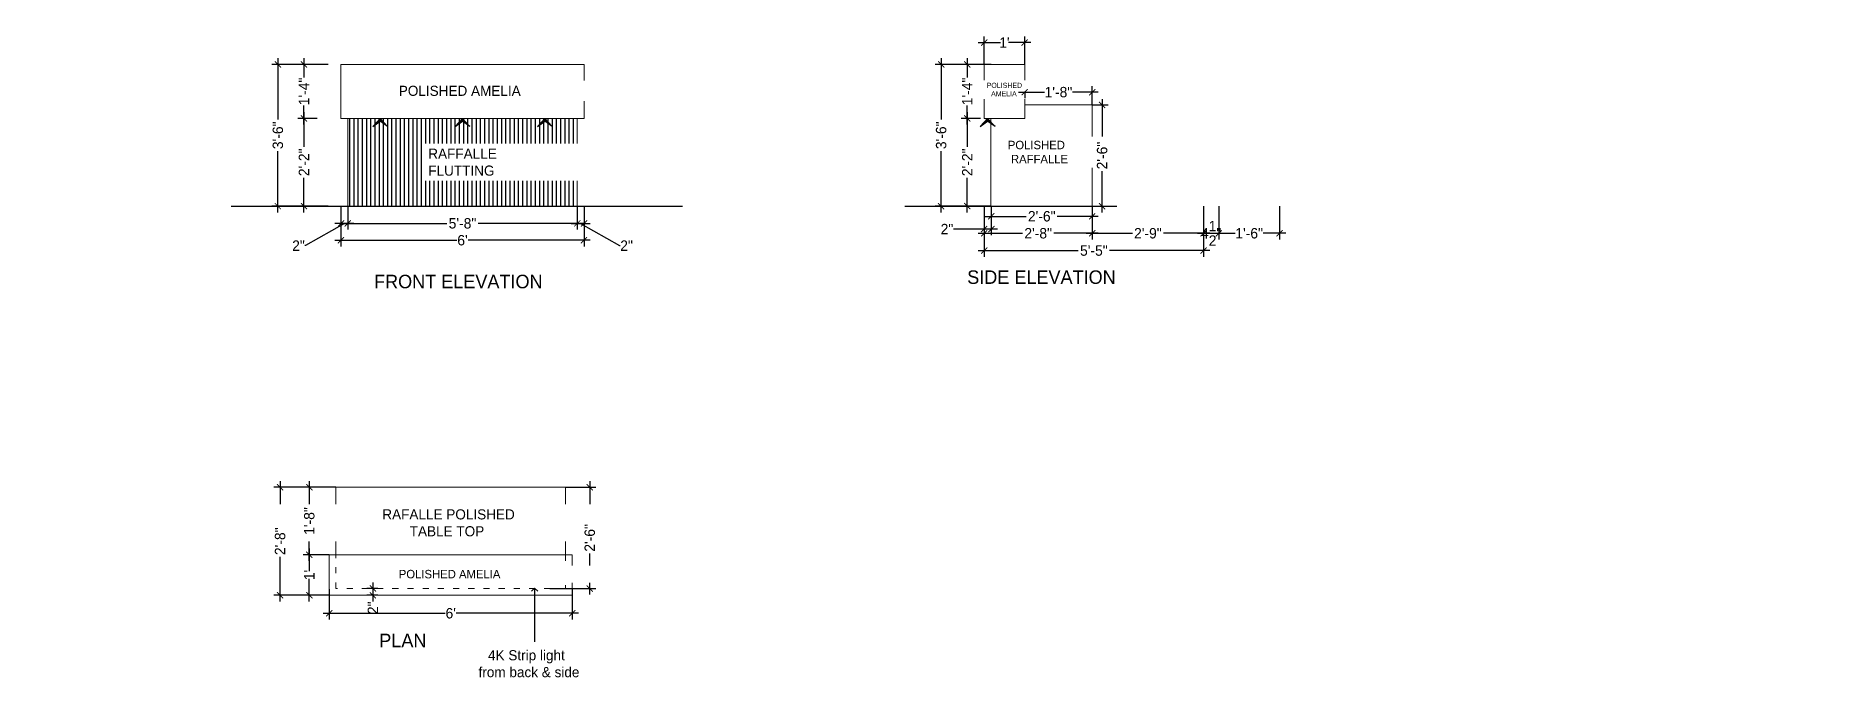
# Model space of a CAD drawing. Header units: inches. Extents: x -137722 to 81594, y -22256 to -1207.
# Drawn here: x -66085 to -65556, y -8728 to -8537 of the extents above; entities that cross this region are included whole.
import ezdxf

# ---------------------------------------------------------------- set-up
doc = ezdxf.new("R2010")
doc.units = ezdxf.units.IN
doc.header["$LTSCALE"] = 0.05
doc.header["$MEASUREMENT"] = 0
doc.header["$PDMODE"] = 3
doc.header["$PDSIZE"] = -4
doc.linetypes.add('ACAD_ISO03W100', pattern=[30, 12, -18])
doc.linetypes.add('DASHED2', pattern=[0.375, 0.25, -0.125])
doc.layers.get('Defpoints').update_dxf_attribs({"linetype": 'DASHED2'})
for name, color, linetype in [('Civil Dimension - Text', 7, 'Continuous'), ('Flooring Hatch', 251, 'Continuous'), ('HATCH', 251, 'Continuous'), ('text', 176, 'Continuous')]:
    doc.layers.add(name, color=color, linetype=linetype)
doc.layers.add('FURNITURE', color=36, linetype='Continuous', lineweight=18)
doc.styles.add('4MMOF3-8', font='ARIALN.TTF', dxfattribs={"height": 5.12})
doc.styles.add('9-128OF1-4', font='stylu.ttf')
doc.dimstyles.new('DIM 1-4', dxfattribs={"dimtxt": 3.0792, "dimasz": 1.82, "dimexe": 1.82, "dimexo": 0, "dimgap": 0.09, "dimtad": 0, "dimzin": 0, "dimdsep": 46, "dimlunit": 4, "dimtxsty": '9-128OF1-4', "dimblk": 'ARCHTICK', "dimcen": 1.8125, "dimdle": 1.82, "dimclrd": 8, "dimclre": 8, "dimadec": 0, "dimazin": 0, "dimtfac": 1, "dimtofl": 0, "dimtmove": 0, "dimatfit": 3, "dimldrblk": 'OPEN90', "dimfxl": 1, "dimtolj": 1, "dimtzin": 0, "dimlwd": -1, "dimarcsym": 0})

msp = doc.modelspace()

# ---------------------------------------------------------------- texts
at = {"layer": 'text', "ltscale": 50, "char_height": 4, "attachment_point": 4, "style": '4MMOF3-8', "bg_fill": 2}
for s, insert in [('{\\fStylus BT|b0|i0|c0|p34;FRONT ELEVATION}', (-65985.138, -8609.7253)), ('{\\fStylus BT|b0|i0|c0|p34;PLAN}', (-65983.5886, -8716.0267))]:
    msp.add_mtext_dynamic_manual_height_columns(s, width=240.302265, gutter_width=15.396, heights=[0], dxfattribs=dict(at, insert=insert))

# ---------------------------------------------------------------- blocks, each defined once
blk = doc.blocks.new('_ArchTick')
at = {"color": 0, "const_width": 0.15}
blk.add_lwpolyline([(-0.5, -0.5), (0.5, 0.5)], dxfattribs=at)
blk = doc.blocks.new('*D131')
at = {"layer": 'Civil Dimension - Text', "color": 8, "ltscale": 50, "transparency": 16777216}
for p, q in [((-66004.31, -8688.82), (-66004.31, -8695.48)), ((-66004.31, -8704.46), (-66004.31, -8697.79))]:
    blk.add_line(p, q, dxfattribs=at)
at = {"layer": 'Civil Dimension - Text', "color": 8, "lineweight": -2, "ltscale": 50, "transparency": 16777216}
for p, q in [((-65998.42, -8690.64), (-66006.13, -8690.64)), ((-65998.42, -8702.64), (-66006.13, -8702.64))]:
    blk.add_line(p, q, dxfattribs=at)
at = {"layer": 'Defpoints', "color": 0, "ltscale": 50, "transparency": 16777216}
for p in [(-65998.42, -8690.64), (-66004.31, -8702.64), (-65998.42, -8702.64)]:
    blk.add_point(p, dxfattribs=at)
at = {"layer": 'Civil Dimension - Text', "color": 8, "ltscale": 50, "transparency": 16777216, "xscale": 1.82, "yscale": 1.82, "zscale": 1.82}
for p, rotation in [((-66004.31, -8690.64), 90), ((-66004.31, -8702.64), 270)]:
    blk.add_blockref('_ArchTick', p, dxfattribs=dict(at, rotation=rotation))
at = {"layer": 'Civil Dimension - Text', "color": 0, "ltscale": 50, "transparency": 16777216, "insert": (-66004.31, -8696.64), "char_height": 3.079, "attachment_point": 5, "rotation": 90, "style": '9-128OF1-4'}
blk.add_mtext("\\A1;1'", dxfattribs=at)
blk = doc.blocks.new('_Open90')
at = {"color": 0, "linetype": 'ByBlock', "lineweight": -2}
for p, q in [((0, 0), (-1, 0)), ((-0.5, 0.5), (0, 0)), ((0, 0), (-0.5, -0.5))]:
    blk.add_line(p, q, dxfattribs=at)
blk = doc.blocks.new('*D132')
at = {"layer": 'Civil Dimension - Text', "color": 8, "lineweight": -2, "ltscale": 50, "transparency": 16777216}
for p, q in [((-65996.42, -8670.64), (-66006.13, -8670.64)), ((-65998.42, -8690.64), (-66006.13, -8690.64))]:
    blk.add_line(p, q, dxfattribs=at)
at = {"layer": 'Civil Dimension - Text', "color": 8, "ltscale": 50, "transparency": 16777216}
for p, q in [((-66004.31, -8668.82), (-66004.31, -8676.48)), ((-66004.31, -8692.46), (-66004.31, -8684.79))]:
    blk.add_line(p, q, dxfattribs=at)
at = {"layer": 'Defpoints', "color": 0, "ltscale": 50, "transparency": 16777216}
for p in [(-66004.31, -8670.64), (-65996.42, -8670.64), (-65998.42, -8690.64)]:
    blk.add_point(p, dxfattribs=at)
at = {"layer": 'Civil Dimension - Text', "color": 8, "ltscale": 50, "transparency": 16777216, "xscale": 1.82, "yscale": 1.82, "zscale": 1.82}
for p, rotation in [((-66004.31, -8670.64), 90), ((-66004.31, -8690.64), 270)]:
    blk.add_blockref('_ArchTick', p, dxfattribs=dict(at, rotation=rotation))
at = {"layer": 'Civil Dimension - Text', "color": 0, "ltscale": 50, "transparency": 16777216, "insert": (-66004.31, -8680.64), "char_height": 3.079, "attachment_point": 5, "rotation": 90, "style": '9-128OF1-4'}
blk.add_mtext('\\A1;1\'-8"', dxfattribs=at)
blk = doc.blocks.new('*D116')
at = {"layer": 'Civil Dimension - Text', "color": 8, "lineweight": -2, "ltscale": 50, "transparency": 16777216}
for p, q in [((-66003.78, -8670.64), (-66014.78, -8670.64)), ((-66003.78, -8702.64), (-66014.78, -8702.64))]:
    blk.add_line(p, q, dxfattribs=at)
at = {"layer": 'Civil Dimension - Text', "color": 8, "ltscale": 50, "transparency": 16777216}
for p, q in [((-66012.96, -8668.82), (-66012.96, -8682.03)), ((-66012.96, -8704.46), (-66012.96, -8691.24))]:
    blk.add_line(p, q, dxfattribs=at)
at = {"layer": 'Defpoints', "color": 0, "ltscale": 50, "transparency": 16777216}
for p in [(-66003.78, -8670.64), (-66012.96, -8702.64), (-66003.78, -8702.64)]:
    blk.add_point(p, dxfattribs=at)
at = {"layer": 'Civil Dimension - Text', "color": 8, "ltscale": 50, "transparency": 16777216, "xscale": 1.82, "yscale": 1.82, "zscale": 1.82}
for p, rotation in [((-66012.96, -8670.64), 90), ((-66012.96, -8702.64), 270)]:
    blk.add_blockref('_ArchTick', p, dxfattribs=dict(at, rotation=rotation))
at = {"layer": 'Civil Dimension - Text', "color": 0, "ltscale": 50, "transparency": 16777216, "insert": (-66012.96, -8686.64), "char_height": 3.079, "attachment_point": 5, "rotation": 90, "style": '9-128OF1-4'}
blk.add_mtext('\\A1;2\'-8"', dxfattribs=at)
blk = doc.blocks.new('*D133')
at = {"layer": 'Civil Dimension - Text', "color": 8, "ltscale": 50, "transparency": 16777216}
for p, q in [((-65985.48, -8698.82), (-65985.48, -8702.64)), ((-65985.48, -8702.64), (-65985.48, -8704.46))]:
    blk.add_line(p, q, dxfattribs=at)
at = {"layer": 'Civil Dimension - Text', "color": 8, "lineweight": -2, "ltscale": 50, "transparency": 16777216}
for p, q in [((-65984.02, -8700.64), (-65987.3, -8700.64)), ((-65984.02, -8702.64), (-65987.3, -8702.64))]:
    blk.add_line(p, q, dxfattribs=at)
at = {"layer": 'Defpoints', "color": 0, "ltscale": 50, "transparency": 16777216}
for p in [(-65985.48, -8702.64), (-65984.02, -8700.64), (-65984.02, -8702.64)]:
    blk.add_point(p, dxfattribs=at)
at = {"layer": 'Civil Dimension - Text', "color": 8, "ltscale": 50, "transparency": 16777216, "xscale": 1.82, "yscale": 1.82, "zscale": 1.82}
for p, rotation in [((-65985.48, -8700.64), 90), ((-65985.48, -8702.64), 270)]:
    blk.add_blockref('_ArchTick', p, dxfattribs=dict(at, rotation=rotation))
at = {"layer": 'Civil Dimension - Text', "color": 0, "ltscale": 50, "transparency": 16777216, "insert": (-65985.48, -8706.36), "char_height": 3.079, "attachment_point": 5, "rotation": 90, "style": '9-128OF1-4'}
blk.add_mtext('\\A1;2"', dxfattribs=at)
blk = doc.blocks.new('*D117')
at = {"layer": 'Civil Dimension - Text', "color": 8, "lineweight": -2, "ltscale": 50, "transparency": 16777216}
for p, q in [((-65998.77, -8545.39), (-66015.44, -8545.39)), ((-65998.77, -8587.39), (-66015.44, -8587.39))]:
    blk.add_line(p, q, dxfattribs=at)
at = {"layer": 'Civil Dimension - Text', "color": 8, "ltscale": 50, "transparency": 16777216}
for p, q in [((-66013.62, -8543.57), (-66013.62, -8561.69)), ((-66013.62, -8589.21), (-66013.62, -8571.09))]:
    blk.add_line(p, q, dxfattribs=at)
at = {"layer": 'Defpoints', "color": 0, "ltscale": 50, "transparency": 16777216}
for p in [(-65998.77, -8545.39), (-66013.62, -8587.39), (-65998.77, -8587.39)]:
    blk.add_point(p, dxfattribs=at)
at = {"layer": 'Civil Dimension - Text', "color": 8, "ltscale": 50, "transparency": 16777216, "xscale": 1.82, "yscale": 1.82, "zscale": 1.82}
for p, rotation in [((-66013.62, -8545.39), 90), ((-66013.62, -8587.39), 270)]:
    blk.add_blockref('_ArchTick', p, dxfattribs=dict(at, rotation=rotation))
at = {"layer": 'Civil Dimension - Text', "color": 0, "ltscale": 50, "transparency": 16777216, "insert": (-66013.62, -8566.39), "char_height": 3.079, "attachment_point": 5, "rotation": 90, "style": '9-128OF1-4'}
blk.add_mtext('\\A1;3\'-6"', dxfattribs=at)
blk = doc.blocks.new('*D118')
at = {"layer": 'Civil Dimension - Text', "color": 8, "lineweight": -2, "ltscale": 50, "transparency": 16777216}
for p, q in [((-66001.95, -8545.39), (-66007.71, -8545.39)), ((-66001.95, -8561.39), (-66007.71, -8561.39))]:
    blk.add_line(p, q, dxfattribs=at)
at = {"layer": 'Civil Dimension - Text', "color": 8, "ltscale": 50, "transparency": 16777216}
for p, q in [((-66005.89, -8543.57), (-66005.89, -8549.23)), ((-66005.89, -8563.21), (-66005.89, -8557.54))]:
    blk.add_line(p, q, dxfattribs=at)
at = {"layer": 'Defpoints', "color": 0, "ltscale": 50, "transparency": 16777216}
for p in [(-66001.95, -8545.39), (-66005.89, -8561.39), (-66001.95, -8561.39)]:
    blk.add_point(p, dxfattribs=at)
at = {"layer": 'Civil Dimension - Text', "color": 8, "ltscale": 50, "transparency": 16777216, "xscale": 1.82, "yscale": 1.82, "zscale": 1.82}
for p, rotation in [((-66005.89, -8545.39), 90), ((-66005.89, -8561.39), 270)]:
    blk.add_blockref('_ArchTick', p, dxfattribs=dict(at, rotation=rotation))
at = {"layer": 'Civil Dimension - Text', "color": 0, "ltscale": 50, "transparency": 16777216, "insert": (-66005.89, -8553.39), "char_height": 3.079, "attachment_point": 5, "rotation": 90, "style": '9-128OF1-4'}
blk.add_mtext('\\A1;1\'-4"', dxfattribs=at)
blk = doc.blocks.new('*D119')
at = {"layer": 'Civil Dimension - Text', "color": 8, "lineweight": -2, "ltscale": 50, "transparency": 16777216}
for p, q in [((-66001.95, -8561.39), (-66007.71, -8561.39)), ((-66001.95, -8587.39), (-66007.71, -8587.39))]:
    blk.add_line(p, q, dxfattribs=at)
at = {"layer": 'Civil Dimension - Text', "color": 8, "ltscale": 50, "transparency": 16777216}
for p, q in [((-66005.89, -8559.57), (-66005.89, -8569.78)), ((-66005.89, -8589.21), (-66005.89, -8578.99))]:
    blk.add_line(p, q, dxfattribs=at)
at = {"layer": 'Defpoints', "color": 0, "ltscale": 50, "transparency": 16777216}
for p in [(-66001.95, -8561.39), (-66005.89, -8587.39), (-66001.95, -8587.39)]:
    blk.add_point(p, dxfattribs=at)
at = {"layer": 'Civil Dimension - Text', "color": 8, "ltscale": 50, "transparency": 16777216, "xscale": 1.82, "yscale": 1.82, "zscale": 1.82}
for p, rotation in [((-66005.89, -8561.39), 90), ((-66005.89, -8587.39), 270)]:
    blk.add_blockref('_ArchTick', p, dxfattribs=dict(at, rotation=rotation))
at = {"layer": 'Civil Dimension - Text', "color": 0, "ltscale": 50, "transparency": 16777216, "insert": (-66005.89, -8574.39), "char_height": 3.079, "attachment_point": 5, "rotation": 90, "style": '9-128OF1-4'}
blk.add_mtext('\\A1;2\'-2"', dxfattribs=at)
blk = doc.blocks.new('*D134')
at = {"layer": 'Civil Dimension - Text', "color": 8, "lineweight": -2, "ltscale": 50, "transparency": 16777216}
for p, q in [((-65998.42, -8700.81), (-65998.42, -8709.81)), ((-65926.42, -8700.81), (-65926.42, -8709.81))]:
    blk.add_line(p, q, dxfattribs=at)
at = {"layer": 'Civil Dimension - Text', "color": 8, "ltscale": 50, "transparency": 16777216}
for p, q in [((-66000.24, -8707.99), (-65964.09, -8707.99)), ((-65924.6, -8707.99), (-65960.76, -8707.99))]:
    blk.add_line(p, q, dxfattribs=at)
at = {"layer": 'Defpoints', "color": 0, "ltscale": 50, "transparency": 16777216}
for p in [(-65998.42, -8700.81), (-65926.42, -8700.81), (-65926.42, -8707.99)]:
    blk.add_point(p, dxfattribs=at)
at = {"layer": 'Civil Dimension - Text', "color": 8, "ltscale": 50, "transparency": 16777216, "xscale": 1.82, "yscale": 1.82, "zscale": 1.82, "rotation": 180}
blk.add_blockref('_ArchTick', (-65998.42, -8707.99), dxfattribs=at)
at = {"layer": 'Civil Dimension - Text', "color": 8, "ltscale": 50, "transparency": 16777216, "xscale": 1.82, "yscale": 1.82, "zscale": 1.82}
blk.add_blockref('_ArchTick', (-65926.42, -8707.99), dxfattribs=at)
at = {"layer": 'Civil Dimension - Text', "color": 0, "ltscale": 50, "transparency": 16777216, "insert": (-65962.42, -8707.99), "char_height": 3.079, "attachment_point": 5, "style": '9-128OF1-4'}
blk.add_mtext("\\A1;6'", dxfattribs=at)
blk = doc.blocks.new('*D135')
at = {"layer": 'Civil Dimension - Text', "color": 8, "lineweight": -2, "ltscale": 50, "transparency": 16777216}
for p, q in [((-65928.42, -8670.64), (-65919.4, -8670.64)), ((-65933.02, -8700.64), (-65919.4, -8700.64))]:
    blk.add_line(p, q, dxfattribs=at)
at = {"layer": 'Civil Dimension - Text', "color": 8, "ltscale": 50, "transparency": 16777216}
for p, q in [((-65921.22, -8668.82), (-65921.22, -8681.03)), ((-65921.22, -8702.46), (-65921.22, -8690.24))]:
    blk.add_line(p, q, dxfattribs=at)
at = {"layer": 'Defpoints', "color": 0, "ltscale": 50, "transparency": 16777216}
for p in [(-65928.42, -8670.64), (-65933.02, -8700.64), (-65921.22, -8700.64)]:
    blk.add_point(p, dxfattribs=at)
at = {"layer": 'Civil Dimension - Text', "color": 8, "ltscale": 50, "transparency": 16777216, "xscale": 1.82, "yscale": 1.82, "zscale": 1.82}
for p, rotation in [((-65921.22, -8670.64), 90), ((-65921.22, -8700.64), 270)]:
    blk.add_blockref('_ArchTick', p, dxfattribs=dict(at, rotation=rotation))
at = {"layer": 'Civil Dimension - Text', "color": 0, "ltscale": 50, "transparency": 16777216, "insert": (-65921.22, -8685.64), "char_height": 3.079, "attachment_point": 5, "rotation": 90, "style": '9-128OF1-4'}
blk.add_mtext('\\A1;2\'-6"', dxfattribs=at)
blk = doc.blocks.new('*D120')
at = {"layer": 'Civil Dimension - Text', "color": 8, "ltscale": 50, "transparency": 16777216}
for p, q in [((-65769.45, -8555.57), (-65769.45, -8567.78)), ((-65769.45, -8589.21), (-65769.45, -8576.99))]:
    blk.add_line(p, q, dxfattribs=at)
at = {"layer": 'Civil Dimension - Text', "color": 8, "lineweight": -2, "ltscale": 50, "transparency": 16777216}
for p, q in [((-65772.4, -8557.39), (-65767.63, -8557.39)), ((-65775.5, -8587.39), (-65767.63, -8587.39))]:
    blk.add_line(p, q, dxfattribs=at)
at = {"layer": 'Defpoints', "color": 0, "ltscale": 50, "transparency": 16777216}
for p in [(-65772.4, -8557.39), (-65775.5, -8587.39), (-65769.45, -8587.39)]:
    blk.add_point(p, dxfattribs=at)
at = {"layer": 'Civil Dimension - Text', "color": 8, "ltscale": 50, "transparency": 16777216, "xscale": 1.82, "yscale": 1.82, "zscale": 1.82}
for p, rotation in [((-65769.45, -8557.39), 90), ((-65769.45, -8587.39), 270)]:
    blk.add_blockref('_ArchTick', p, dxfattribs=dict(at, rotation=rotation))
at = {"layer": 'Civil Dimension - Text', "color": 0, "ltscale": 50, "transparency": 16777216, "insert": (-65769.45, -8572.39), "char_height": 3.079, "attachment_point": 5, "rotation": 90, "style": '9-128OF1-4'}
blk.add_mtext('\\A1;2\'-6"', dxfattribs=at)
blk = doc.blocks.new('*D121')
at = {"layer": 'Civil Dimension - Text', "color": 8, "lineweight": -2, "ltscale": 50, "transparency": 16777216}
for p, q in [((-65802.29, -8545.39), (-65818.96, -8545.39)), ((-65802.29, -8587.39), (-65818.96, -8587.39))]:
    blk.add_line(p, q, dxfattribs=at)
at = {"layer": 'Civil Dimension - Text', "color": 8, "ltscale": 50, "transparency": 16777216}
for p, q in [((-65817.14, -8543.57), (-65817.14, -8561.69)), ((-65817.14, -8589.21), (-65817.14, -8571.09))]:
    blk.add_line(p, q, dxfattribs=at)
at = {"layer": 'Defpoints', "color": 0, "ltscale": 50, "transparency": 16777216}
for p in [(-65802.29, -8545.39), (-65817.14, -8587.39), (-65802.29, -8587.39)]:
    blk.add_point(p, dxfattribs=at)
at = {"layer": 'Civil Dimension - Text', "color": 8, "ltscale": 50, "transparency": 16777216, "xscale": 1.82, "yscale": 1.82, "zscale": 1.82}
for p, rotation in [((-65817.14, -8545.39), 90), ((-65817.14, -8587.39), 270)]:
    blk.add_blockref('_ArchTick', p, dxfattribs=dict(at, rotation=rotation))
at = {"layer": 'Civil Dimension - Text', "color": 0, "ltscale": 50, "transparency": 16777216, "insert": (-65817.14, -8566.39), "char_height": 3.079, "attachment_point": 5, "rotation": 90, "style": '9-128OF1-4'}
blk.add_mtext('\\A1;3\'-6"', dxfattribs=at)
blk = doc.blocks.new('*D122')
at = {"layer": 'Civil Dimension - Text', "color": 8, "lineweight": -2, "ltscale": 50, "transparency": 16777216}
for p, q in [((-65805.47, -8545.39), (-65811.23, -8545.39)), ((-65805.47, -8561.39), (-65811.23, -8561.39))]:
    blk.add_line(p, q, dxfattribs=at)
at = {"layer": 'Civil Dimension - Text', "color": 8, "ltscale": 50, "transparency": 16777216}
for p, q in [((-65809.41, -8543.57), (-65809.41, -8549.23)), ((-65809.41, -8563.21), (-65809.41, -8557.54))]:
    blk.add_line(p, q, dxfattribs=at)
at = {"layer": 'Defpoints', "color": 0, "ltscale": 50, "transparency": 16777216}
for p in [(-65805.47, -8545.39), (-65809.41, -8561.39), (-65805.47, -8561.39)]:
    blk.add_point(p, dxfattribs=at)
at = {"layer": 'Civil Dimension - Text', "color": 8, "ltscale": 50, "transparency": 16777216, "xscale": 1.82, "yscale": 1.82, "zscale": 1.82}
for p, rotation in [((-65809.41, -8545.39), 90), ((-65809.41, -8561.39), 270)]:
    blk.add_blockref('_ArchTick', p, dxfattribs=dict(at, rotation=rotation))
at = {"layer": 'Civil Dimension - Text', "color": 0, "ltscale": 50, "transparency": 16777216, "insert": (-65809.41, -8553.39), "char_height": 3.079, "attachment_point": 5, "rotation": 90, "style": '9-128OF1-4'}
blk.add_mtext('\\A1;1\'-4"', dxfattribs=at)
blk = doc.blocks.new('*D123')
at = {"layer": 'Civil Dimension - Text', "color": 8, "lineweight": -2, "ltscale": 50, "transparency": 16777216}
for p, q in [((-65805.47, -8561.39), (-65811.23, -8561.39)), ((-65805.47, -8587.39), (-65811.23, -8587.39))]:
    blk.add_line(p, q, dxfattribs=at)
at = {"layer": 'Civil Dimension - Text', "color": 8, "ltscale": 50, "transparency": 16777216}
for p, q in [((-65809.41, -8559.57), (-65809.41, -8569.78)), ((-65809.41, -8589.21), (-65809.41, -8578.99))]:
    blk.add_line(p, q, dxfattribs=at)
at = {"layer": 'Defpoints', "color": 0, "ltscale": 50, "transparency": 16777216}
for p in [(-65805.47, -8561.39), (-65809.41, -8587.39), (-65805.47, -8587.39)]:
    blk.add_point(p, dxfattribs=at)
at = {"layer": 'Civil Dimension - Text', "color": 8, "ltscale": 50, "transparency": 16777216, "xscale": 1.82, "yscale": 1.82, "zscale": 1.82}
for p, rotation in [((-65809.41, -8561.39), 90), ((-65809.41, -8587.39), 270)]:
    blk.add_blockref('_ArchTick', p, dxfattribs=dict(at, rotation=rotation))
at = {"layer": 'Civil Dimension - Text', "color": 0, "ltscale": 50, "transparency": 16777216, "insert": (-65809.41, -8574.39), "char_height": 3.079, "attachment_point": 5, "rotation": 90, "style": '9-128OF1-4'}
blk.add_mtext('\\A1;2\'-2"', dxfattribs=at)
blk = doc.blocks.new('*D124')
at = {"layer": 'Civil Dimension - Text', "color": 8, "lineweight": -2, "ltscale": 50, "transparency": 16777216}
for p, q in [((-65802.29, -8587.39), (-65802.29, -8592.21)), ((-65772.4, -8587.39), (-65772.4, -8592.21))]:
    blk.add_line(p, q, dxfattribs=at)
at = {"layer": 'Civil Dimension - Text', "color": 8, "ltscale": 50, "transparency": 16777216}
for p, q in [((-65804.11, -8590.39), (-65791.95, -8590.39)), ((-65770.58, -8590.39), (-65782.74, -8590.39))]:
    blk.add_line(p, q, dxfattribs=at)
at = {"layer": 'Defpoints', "color": 0, "ltscale": 50, "transparency": 16777216}
for p in [(-65802.29, -8587.39), (-65772.4, -8587.39), (-65772.4, -8590.39)]:
    blk.add_point(p, dxfattribs=at)
at = {"layer": 'Civil Dimension - Text', "color": 8, "ltscale": 50, "transparency": 16777216, "xscale": 1.82, "yscale": 1.82, "zscale": 1.82, "rotation": 180}
blk.add_blockref('_ArchTick', (-65802.29, -8590.39), dxfattribs=at)
at = {"layer": 'Civil Dimension - Text', "color": 8, "ltscale": 50, "transparency": 16777216, "xscale": 1.82, "yscale": 1.82, "zscale": 1.82}
blk.add_blockref('_ArchTick', (-65772.4, -8590.39), dxfattribs=at)
at = {"layer": 'Civil Dimension - Text', "color": 0, "ltscale": 50, "transparency": 16777216, "insert": (-65787.35, -8590.39), "char_height": 3.079, "attachment_point": 5, "style": '9-128OF1-4'}
blk.add_mtext('\\A1;2\'-6"', dxfattribs=at)
blk = doc.blocks.new('*D125')
at = {"layer": 'Civil Dimension - Text', "color": 8, "lineweight": -2, "ltscale": 50, "transparency": 16777216}
for p, q in [((-65804.4, -8587.39), (-65804.4, -8595.98)), ((-65802.29, -8587.39), (-65802.29, -8595.98))]:
    blk.add_line(p, q, dxfattribs=at)
at = {"layer": 'Civil Dimension - Text', "color": 8, "ltscale": 50, "transparency": 16777216}
for p, q in [((-65804.4, -8594.16), (-65813.51, -8594.16)), ((-65800.47, -8594.16), (-65804.4, -8594.16))]:
    blk.add_line(p, q, dxfattribs=at)
at = {"layer": 'Defpoints', "color": 0, "ltscale": 50, "transparency": 16777216}
for p in [(-65804.4, -8587.39), (-65802.29, -8587.39), (-65804.4, -8594.16)]:
    blk.add_point(p, dxfattribs=at)
at = {"layer": 'Civil Dimension - Text', "color": 8, "ltscale": 50, "transparency": 16777216, "xscale": 1.82, "yscale": 1.82, "zscale": 1.82, "rotation": 180}
blk.add_blockref('_ArchTick', (-65804.4, -8594.16), dxfattribs=at)
at = {"layer": 'Civil Dimension - Text', "color": 8, "ltscale": 50, "transparency": 16777216, "xscale": 1.82, "yscale": 1.82, "zscale": 1.82}
blk.add_blockref('_ArchTick', (-65802.29, -8594.16), dxfattribs=at)
at = {"layer": 'Civil Dimension - Text', "color": 0, "ltscale": 50, "transparency": 16777216, "insert": (-65815.42, -8594.16), "char_height": 3.079, "attachment_point": 5, "style": '9-128OF1-4'}
blk.add_mtext('\\A1;2"', dxfattribs=at)
blk = doc.blocks.new('*D126')
at = {"layer": 'Civil Dimension - Text', "color": 8, "lineweight": -2, "ltscale": 50, "transparency": 16777216}
for p, q in [((-65804.4, -8587.39), (-65804.4, -8597.24)), ((-65772.4, -8587.39), (-65772.4, -8597.24))]:
    blk.add_line(p, q, dxfattribs=at)
at = {"layer": 'Civil Dimension - Text', "color": 8, "ltscale": 50, "transparency": 16777216}
for p, q in [((-65806.22, -8595.42), (-65793, -8595.42)), ((-65770.58, -8595.42), (-65783.79, -8595.42))]:
    blk.add_line(p, q, dxfattribs=at)
at = {"layer": 'Defpoints', "color": 0, "ltscale": 50, "transparency": 16777216}
for p in [(-65804.4, -8587.39), (-65772.4, -8587.39), (-65772.4, -8595.42)]:
    blk.add_point(p, dxfattribs=at)
at = {"layer": 'Civil Dimension - Text', "color": 8, "ltscale": 50, "transparency": 16777216, "xscale": 1.82, "yscale": 1.82, "zscale": 1.82, "rotation": 180}
blk.add_blockref('_ArchTick', (-65804.4, -8595.42), dxfattribs=at)
at = {"layer": 'Civil Dimension - Text', "color": 8, "ltscale": 50, "transparency": 16777216, "xscale": 1.82, "yscale": 1.82, "zscale": 1.82}
blk.add_blockref('_ArchTick', (-65772.4, -8595.42), dxfattribs=at)
at = {"layer": 'Civil Dimension - Text', "color": 0, "ltscale": 50, "transparency": 16777216, "insert": (-65788.4, -8595.42), "char_height": 3.079, "attachment_point": 5, "style": '9-128OF1-4'}
blk.add_mtext('\\A1;2\'-8"', dxfattribs=at)
blk = doc.blocks.new('*D136')
at = {"layer": 'Civil Dimension - Text', "color": 8, "ltscale": 50, "transparency": 16777216}
for p, q in [((-65806.22, -8538.92), (-65799.56, -8538.92)), ((-65790.58, -8538.92), (-65797.24, -8538.92))]:
    blk.add_line(p, q, dxfattribs=at)
at = {"layer": 'Civil Dimension - Text', "color": 8, "lineweight": -2, "ltscale": 50, "transparency": 16777216}
for p, q in [((-65804.4, -8545.39), (-65804.4, -8537.1)), ((-65792.4, -8545.39), (-65792.4, -8537.1))]:
    blk.add_line(p, q, dxfattribs=at)
at = {"layer": 'Defpoints', "color": 0, "ltscale": 50, "transparency": 16777216}
for p in [(-65804.4, -8538.92), (-65804.4, -8545.39), (-65792.4, -8545.39)]:
    blk.add_point(p, dxfattribs=at)
at = {"layer": 'Civil Dimension - Text', "color": 8, "ltscale": 50, "transparency": 16777216, "xscale": 1.82, "yscale": 1.82, "zscale": 1.82, "rotation": 180}
blk.add_blockref('_ArchTick', (-65804.4, -8538.92), dxfattribs=at)
at = {"layer": 'Civil Dimension - Text', "color": 8, "ltscale": 50, "transparency": 16777216, "xscale": 1.82, "yscale": 1.82, "zscale": 1.82}
blk.add_blockref('_ArchTick', (-65792.4, -8538.92), dxfattribs=at)
at = {"layer": 'Civil Dimension - Text', "color": 0, "ltscale": 50, "transparency": 16777216, "insert": (-65798.4, -8538.92), "char_height": 3.079, "attachment_point": 5, "style": '9-128OF1-4'}
blk.add_mtext("\\A1;1'", dxfattribs=at)
blk = doc.blocks.new('*D127')
at = {"layer": 'Civil Dimension - Text', "color": 8, "lineweight": -2, "ltscale": 50, "transparency": 16777216}
for p, q in [((-65772.4, -8587.39), (-65772.4, -8597.24)), ((-65739.4, -8587.39), (-65739.4, -8597.24))]:
    blk.add_line(p, q, dxfattribs=at)
at = {"layer": 'Civil Dimension - Text', "color": 8, "ltscale": 50, "transparency": 16777216}
for p, q in [((-65774.22, -8595.42), (-65760.5, -8595.42)), ((-65737.58, -8595.42), (-65751.29, -8595.42))]:
    blk.add_line(p, q, dxfattribs=at)
at = {"layer": 'Defpoints', "color": 0, "ltscale": 50, "transparency": 16777216}
for p in [(-65772.4, -8587.39), (-65739.4, -8587.39), (-65739.4, -8595.42)]:
    blk.add_point(p, dxfattribs=at)
at = {"layer": 'Civil Dimension - Text', "color": 8, "ltscale": 50, "transparency": 16777216, "xscale": 1.82, "yscale": 1.82, "zscale": 1.82, "rotation": 180}
blk.add_blockref('_ArchTick', (-65772.4, -8595.42), dxfattribs=at)
at = {"layer": 'Civil Dimension - Text', "color": 8, "ltscale": 50, "transparency": 16777216, "xscale": 1.82, "yscale": 1.82, "zscale": 1.82}
blk.add_blockref('_ArchTick', (-65739.4, -8595.42), dxfattribs=at)
at = {"layer": 'Civil Dimension - Text', "color": 0, "ltscale": 50, "transparency": 16777216, "insert": (-65755.9, -8595.42), "char_height": 3.079, "attachment_point": 5, "style": '9-128OF1-4'}
blk.add_mtext('\\A1;2\'-9"', dxfattribs=at)
blk = doc.blocks.new('*D137')
at = {"layer": 'Civil Dimension - Text', "color": 8, "lineweight": -2, "ltscale": 50, "transparency": 16777216}
for p, q in [((-65739.4, -8587.39), (-65739.4, -8597.24)), ((-65734.9, -8587.39), (-65734.9, -8597.24))]:
    blk.add_line(p, q, dxfattribs=at)
at = {"layer": 'Civil Dimension - Text', "color": 8, "ltscale": 50, "transparency": 16777216}
blk.add_line((-65741.22, -8595.42), (-65733.08, -8595.42), dxfattribs=at)
at = {"layer": 'Defpoints', "color": 0, "ltscale": 50, "transparency": 16777216}
for p in [(-65739.4, -8587.39), (-65734.9, -8587.39), (-65734.9, -8595.42)]:
    blk.add_point(p, dxfattribs=at)
at = {"layer": 'Civil Dimension - Text', "color": 8, "ltscale": 50, "transparency": 16777216, "xscale": 1.82, "yscale": 1.82, "zscale": 1.82, "rotation": 180}
blk.add_blockref('_ArchTick', (-65739.4, -8595.42), dxfattribs=at)
at = {"layer": 'Civil Dimension - Text', "color": 8, "ltscale": 50, "transparency": 16777216, "xscale": 1.82, "yscale": 1.82, "zscale": 1.82}
blk.add_blockref('_ArchTick', (-65734.9, -8595.42), dxfattribs=at)
at = {"layer": 'Civil Dimension - Text', "color": 0, "ltscale": 50, "transparency": 16777216, "insert": (-65737.15, -8595.42), "char_height": 3.0792, "attachment_point": 5, "style": '9-128OF1-4'}
blk.add_mtext('\\A1;4{\\H1x;\\S1/2;}"', dxfattribs=at)
blk = doc.blocks.new('*D138')
at = {"layer": 'Civil Dimension - Text', "color": 8, "lineweight": -2, "ltscale": 50, "transparency": 16777216}
for p, q in [((-65734.9, -8587.39), (-65734.9, -8597.24)), ((-65716.9, -8587.39), (-65716.9, -8597.24))]:
    blk.add_line(p, q, dxfattribs=at)
at = {"layer": 'Civil Dimension - Text', "color": 8, "ltscale": 50, "transparency": 16777216}
for p, q in [((-65736.72, -8595.42), (-65730.05, -8595.42)), ((-65715.08, -8595.42), (-65721.75, -8595.42))]:
    blk.add_line(p, q, dxfattribs=at)
at = {"layer": 'Defpoints', "color": 0, "ltscale": 50, "transparency": 16777216}
for p in [(-65734.9, -8587.39), (-65716.9, -8587.39), (-65716.9, -8595.42)]:
    blk.add_point(p, dxfattribs=at)
at = {"layer": 'Civil Dimension - Text', "color": 8, "ltscale": 50, "transparency": 16777216, "xscale": 1.82, "yscale": 1.82, "zscale": 1.82, "rotation": 180}
blk.add_blockref('_ArchTick', (-65734.9, -8595.42), dxfattribs=at)
at = {"layer": 'Civil Dimension - Text', "color": 8, "ltscale": 50, "transparency": 16777216, "xscale": 1.82, "yscale": 1.82, "zscale": 1.82}
blk.add_blockref('_ArchTick', (-65716.9, -8595.42), dxfattribs=at)
at = {"layer": 'Civil Dimension - Text', "color": 0, "ltscale": 50, "transparency": 16777216, "insert": (-65725.9, -8595.42), "char_height": 3.079, "attachment_point": 5, "style": '9-128OF1-4'}
blk.add_mtext('\\A1;1\'-6"', dxfattribs=at)
blk = doc.blocks.new('*D128')
at = {"layer": 'Civil Dimension - Text', "color": 8, "lineweight": -2, "ltscale": 50, "transparency": 16777216}
for p, q in [((-65739.4, -8592.63), (-65739.4, -8602.37)), ((-65804.4, -8594.38), (-65804.4, -8602.37))]:
    blk.add_line(p, q, dxfattribs=at)
at = {"layer": 'Civil Dimension - Text', "color": 8, "ltscale": 50, "transparency": 16777216}
for p, q in [((-65806.22, -8600.55), (-65776.53, -8600.55)), ((-65737.58, -8600.55), (-65767.26, -8600.55))]:
    blk.add_line(p, q, dxfattribs=at)
at = {"layer": 'Defpoints', "color": 0, "ltscale": 50, "transparency": 16777216}
for p in [(-65739.4, -8592.63), (-65804.4, -8594.38), (-65739.4, -8600.55)]:
    blk.add_point(p, dxfattribs=at)
at = {"layer": 'Civil Dimension - Text', "color": 8, "ltscale": 50, "transparency": 16777216, "xscale": 1.82, "yscale": 1.82, "zscale": 1.82, "rotation": 180}
blk.add_blockref('_ArchTick', (-65804.4, -8600.55), dxfattribs=at)
at = {"layer": 'Civil Dimension - Text', "color": 8, "ltscale": 50, "transparency": 16777216, "xscale": 1.82, "yscale": 1.82, "zscale": 1.82}
blk.add_blockref('_ArchTick', (-65739.4, -8600.55), dxfattribs=at)
at = {"layer": 'Civil Dimension - Text', "color": 0, "ltscale": 50, "transparency": 16777216, "insert": (-65771.9, -8600.55), "char_height": 3.079, "attachment_point": 5, "style": '9-128OF1-4'}
blk.add_mtext('\\A1;5\'-5"', dxfattribs=at)
blk = doc.blocks.new('*D139')
at = {"layer": 'Civil Dimension - Text', "color": 8, "ltscale": 50, "transparency": 16777216}
for p, q in [((-65794.22, -8553.61), (-65786.55, -8553.61)), ((-65770.58, -8553.61), (-65778.25, -8553.61))]:
    blk.add_line(p, q, dxfattribs=at)
at = {"layer": 'Civil Dimension - Text', "color": 8, "lineweight": -2, "ltscale": 50, "transparency": 16777216}
for p, q in [((-65792.4, -8553.39), (-65792.4, -8555.43)), ((-65772.4, -8557.39), (-65772.4, -8551.79))]:
    blk.add_line(p, q, dxfattribs=at)
at = {"layer": 'Defpoints', "color": 0, "ltscale": 50, "transparency": 16777216}
for p in [(-65792.4, -8553.39), (-65772.4, -8553.61), (-65772.4, -8557.39)]:
    blk.add_point(p, dxfattribs=at)
at = {"layer": 'Civil Dimension - Text', "color": 8, "ltscale": 50, "transparency": 16777216, "xscale": 1.82, "yscale": 1.82, "zscale": 1.82, "rotation": 180}
blk.add_blockref('_ArchTick', (-65792.4, -8553.61), dxfattribs=at)
at = {"layer": 'Civil Dimension - Text', "color": 8, "ltscale": 50, "transparency": 16777216, "xscale": 1.82, "yscale": 1.82, "zscale": 1.82}
blk.add_blockref('_ArchTick', (-65772.4, -8553.61), dxfattribs=at)
at = {"layer": 'Civil Dimension - Text', "color": 0, "ltscale": 50, "transparency": 16777216, "insert": (-65782.4, -8553.61), "char_height": 3.079, "attachment_point": 5, "style": '9-128OF1-4'}
blk.add_mtext('\\A1;1\'-8"', dxfattribs=at)
blk = doc.blocks.new('adwawd')
at = {"layer": 'Flooring Hatch', "ltscale": 50, "true_color": 0xcd6928, "transparency": 33554687}
h = blk.add_hatch(color=32, dxfattribs=at)
h.dxf.hatch_style = 1
h.paths.add_polyline_path([(-77941.3, -7094), (-77946, -7099.1), (-77941.3, -7095.7), (-77936.7, -7099.1)])
at = {"layer": 'Civil Dimension - Text', "color": 2, "ltscale": 50}
for p, q in [((-77941.3, -7094), (-77946, -7099.1)), ((-77941.3, -7094), (-77936.7, -7099.1)), ((-77946, -7099.1), (-77941.3, -7095.7)), ((-77936.7, -7099.1), (-77941.3, -7095.7))]:
    blk.add_line(p, q, dxfattribs=at)
blk = doc.blocks.new('*D140')
at = {"layer": 'Civil Dimension - Text', "color": 8, "lineweight": -2, "ltscale": 50, "transparency": 16777216}
for p, q in [((-65992.93, -8587.39), (-65992.93, -8594.3)), ((-65924.93, -8587.39), (-65924.93, -8594.3))]:
    blk.add_line(p, q, dxfattribs=at)
at = {"layer": 'Civil Dimension - Text', "color": 8, "ltscale": 50, "transparency": 16777216}
for p, q in [((-65994.75, -8592.48), (-65963.57, -8592.48)), ((-65923.11, -8592.48), (-65954.29, -8592.48))]:
    blk.add_line(p, q, dxfattribs=at)
at = {"layer": 'Defpoints', "color": 0, "ltscale": 50, "transparency": 16777216}
for p in [(-65992.93, -8587.39), (-65924.93, -8587.39), (-65924.93, -8592.48)]:
    blk.add_point(p, dxfattribs=at)
at = {"layer": 'Civil Dimension - Text', "color": 8, "ltscale": 50, "transparency": 16777216, "xscale": 1.82, "yscale": 1.82, "zscale": 1.82, "rotation": 180}
blk.add_blockref('_ArchTick', (-65992.93, -8592.48), dxfattribs=at)
at = {"layer": 'Civil Dimension - Text', "color": 8, "ltscale": 50, "transparency": 16777216, "xscale": 1.82, "yscale": 1.82, "zscale": 1.82}
blk.add_blockref('_ArchTick', (-65924.93, -8592.48), dxfattribs=at)
at = {"layer": 'Civil Dimension - Text', "color": 0, "ltscale": 50, "transparency": 16777216, "insert": (-65958.93, -8592.48), "char_height": 3.079, "attachment_point": 5, "style": '9-128OF1-4'}
blk.add_mtext('\\A1;5\'-8"', dxfattribs=at)
blk = doc.blocks.new('*D129')
at = {"layer": 'Civil Dimension - Text', "color": 8, "lineweight": -2, "ltscale": 50, "transparency": 16777216}
for p, q in [((-65994.93, -8587.39), (-65994.93, -8599.3)), ((-65922.93, -8587.39), (-65922.93, -8599.3))]:
    blk.add_line(p, q, dxfattribs=at)
at = {"layer": 'Civil Dimension - Text', "color": 8, "ltscale": 50, "transparency": 16777216}
for p, q in [((-65996.75, -8597.48), (-65960.6, -8597.48)), ((-65921.11, -8597.48), (-65957.26, -8597.48))]:
    blk.add_line(p, q, dxfattribs=at)
at = {"layer": 'Defpoints', "color": 0, "ltscale": 50, "transparency": 16777216}
for p in [(-65994.93, -8587.39), (-65922.93, -8587.39), (-65922.93, -8597.48)]:
    blk.add_point(p, dxfattribs=at)
at = {"layer": 'Civil Dimension - Text', "color": 8, "ltscale": 50, "transparency": 16777216, "xscale": 1.82, "yscale": 1.82, "zscale": 1.82, "rotation": 180}
blk.add_blockref('_ArchTick', (-65994.93, -8597.48), dxfattribs=at)
at = {"layer": 'Civil Dimension - Text', "color": 8, "ltscale": 50, "transparency": 16777216, "xscale": 1.82, "yscale": 1.82, "zscale": 1.82}
blk.add_blockref('_ArchTick', (-65922.93, -8597.48), dxfattribs=at)
at = {"layer": 'Civil Dimension - Text', "color": 0, "ltscale": 50, "transparency": 16777216, "insert": (-65958.93, -8597.48), "char_height": 3.079, "attachment_point": 5, "style": '9-128OF1-4'}
blk.add_mtext("\\A1;6'", dxfattribs=at)
blk = doc.blocks.new('*D141')
at = {"layer": 'Civil Dimension - Text', "color": 8, "lineweight": -2, "ltscale": 50, "transparency": 16777216}
for p, q in [((-65992.93, -8587.39), (-65992.93, -8594.3)), ((-65994.93, -8588.84), (-65994.93, -8594.3))]:
    blk.add_line(p, q, dxfattribs=at)
at = {"layer": 'Civil Dimension - Text', "color": 8, "ltscale": 50, "transparency": 16777216}
for p, q in [((-65993.93, -8592.48), (-66005.43, -8599.07)), ((-65991.11, -8592.48), (-65996.75, -8592.48)), ((-66005.43, -8599.07), (-66005.61, -8599.07))]:
    blk.add_line(p, q, dxfattribs=at)
at = {"layer": 'Defpoints', "color": 0, "ltscale": 50, "transparency": 16777216}
for p in [(-65992.93, -8587.39), (-65994.93, -8588.84), (-65994.93, -8592.48)]:
    blk.add_point(p, dxfattribs=at)
at = {"layer": 'Civil Dimension - Text', "color": 8, "ltscale": 50, "transparency": 16777216, "xscale": 1.82, "yscale": 1.82, "zscale": 1.82, "rotation": 180}
blk.add_blockref('_ArchTick', (-65994.93, -8592.48), dxfattribs=at)
at = {"layer": 'Civil Dimension - Text', "color": 8, "ltscale": 50, "transparency": 16777216, "xscale": 1.82, "yscale": 1.82, "zscale": 1.82}
blk.add_blockref('_ArchTick', (-65992.93, -8592.48), dxfattribs=at)
at = {"layer": 'Civil Dimension - Text', "color": 0, "ltscale": 50, "transparency": 16777216, "insert": (-66007.52, -8599.07), "char_height": 3.079, "attachment_point": 5, "style": '9-128OF1-4'}
blk.add_mtext('\\A1;2"', dxfattribs=at)
blk = doc.blocks.new('*D130')
at = {"layer": 'Civil Dimension - Text', "color": 8, "lineweight": -2, "ltscale": 50, "transparency": 16777216}
for p, q in [((-65924.93, -8587.39), (-65924.93, -8594.3)), ((-65922.93, -8588.84), (-65922.93, -8594.3))]:
    blk.add_line(p, q, dxfattribs=at)
at = {"layer": 'Civil Dimension - Text', "color": 8, "ltscale": 50, "transparency": 16777216}
for p, q in [((-65926.75, -8592.48), (-65921.11, -8592.48)), ((-65923.93, -8592.48), (-65912.42, -8599.07)), ((-65912.42, -8599.07), (-65912.24, -8599.07))]:
    blk.add_line(p, q, dxfattribs=at)
at = {"layer": 'Defpoints', "color": 0, "ltscale": 50, "transparency": 16777216}
for p in [(-65924.93, -8587.39), (-65922.93, -8588.84), (-65922.93, -8592.48)]:
    blk.add_point(p, dxfattribs=at)
at = {"layer": 'Civil Dimension - Text', "color": 8, "ltscale": 50, "transparency": 16777216, "xscale": 1.82, "yscale": 1.82, "zscale": 1.82, "rotation": 180}
blk.add_blockref('_ArchTick', (-65924.93, -8592.48), dxfattribs=at)
at = {"layer": 'Civil Dimension - Text', "color": 8, "ltscale": 50, "transparency": 16777216, "xscale": 1.82, "yscale": 1.82, "zscale": 1.82}
blk.add_blockref('_ArchTick', (-65922.93, -8592.48), dxfattribs=at)
at = {"layer": 'Civil Dimension - Text', "color": 0, "ltscale": 50, "transparency": 16777216, "insert": (-65910.33, -8599.07), "char_height": 3.079, "attachment_point": 5, "style": '9-128OF1-4'}
blk.add_mtext('\\A1;2"', dxfattribs=at)

# ---------------------------------------------------------------- dimensions: what is measured, and where the dimension line sits
at = {"layer": 'Civil Dimension - Text', "ltscale": 50}
for base, p1, p2, picture, middle in [((-65804.3979, -8538.9154), (-65792.3979, -8545.3866), (-65804.3979, -8545.3866), '*D136', (-65798.3979, -8538.9154)), ((-65922.9292, -8597.4778), (-65994.9292, -8587.3866), (-65922.9292, -8587.3866), '*D129', (-65958.9292, -8597.4778)), ((-65924.9292, -8592.481), (-65992.9292, -8587.3866), (-65924.9292, -8587.3866), '*D140', (-65958.9292, -8592.481)), ((-65772.3979, -8595.4196), (-65804.3979, -8587.3866), (-65772.3979, -8587.3866), '*D126', (-65788.3979, -8595.4196)), ((-65772.3979, -8590.3858), (-65802.2928, -8587.3866), (-65772.3979, -8587.3866), '*D124', (-65787.3453, -8590.3858)), ((-65739.3979, -8595.4196), (-65772.3979, -8587.3866), (-65739.3979, -8587.3866), '*D127', (-65755.8979, -8595.4196)), ((-65716.8979, -8595.4196), (-65734.8979, -8587.3866), (-65716.8979, -8587.3866), '*D138', (-65725.8979, -8595.4196)), ((-65739.3979, -8600.5481), (-65804.3979, -8594.3761), (-65739.3979, -8592.6289), '*D128', (-65771.8979, -8600.5481))]:
    dim = msp.add_linear_dim(base=base, p1=p1, p2=p2, dimstyle='DIM 1-4', override={"dimfxl": 0, "dimarcsym": 1}, dxfattribs=at)
    dim.commit()
    dim.dimension.update_dxf_attribs({"geometry": picture, "text_midpoint": middle})
for base, p1, p2, picture, middle in [((-66013.623, -8587.3866), (-65998.7714, -8545.3866), (-65998.7714, -8587.3866), '*D117', (-66013.623, -8566.3866)), ((-66005.8915, -8561.3866), (-66001.9492, -8545.3866), (-66001.9492, -8561.3866), '*D118', (-66005.8915, -8553.3866)), ((-66005.8915, -8587.3866), (-66001.9492, -8561.3866), (-66001.9492, -8587.3866), '*D119', (-66005.8915, -8574.3866)), ((-66012.9608, -8702.6352), (-66003.7814, -8670.6352), (-66003.7814, -8702.6352), '*D116', (-66012.9608, -8686.6352)), ((-66004.3142, -8670.6352), (-65998.4244, -8690.6352), (-65996.4244, -8670.6352), '*D132', (-66004.3142, -8680.6352)), ((-65921.2181, -8700.6352), (-65928.4244, -8670.6352), (-65933.0194, -8700.6352), '*D135', (-65921.2181, -8685.6352)), ((-66004.3142, -8702.6352), (-65998.4244, -8690.6352), (-65998.4244, -8702.6352), '*D131', (-66004.3142, -8696.6352)), ((-65985.4756, -8702.6352), (-65984.0205, -8700.6352), (-65984.0205, -8702.6352), '*D133', (-65985.4756, -8706.3644))]:
    dim = msp.add_linear_dim(base=base, p1=p1, p2=p2, angle=90, dimstyle='DIM 1-4', override={"dimfxl": 0, "dimarcsym": 1}, dxfattribs=at)
    dim.commit()
    dim.dimension.update_dxf_attribs({"geometry": picture, "text_midpoint": middle})
for base, p1, p2, override, picture, middle in [((-65994.9292, -8592.481), (-65992.9292, -8587.3866), (-65994.9292, -8588.8449), {"dimtmove": 1, "dimfxl": 0, "dimarcsym": 1}, '*D141', (-66005.7049, -8599.0737)), ((-65804.3979, -8594.16), (-65802.2928, -8587.3866), (-65804.3979, -8587.3866), {"dimfxl": 0, "dimarcsym": 1}, '*D125', (-65815.4239, -8594.16)), ((-65734.8979, -8595.4196), (-65739.3979, -8587.3866), (-65734.8979, -8587.3866), {"dimfxl": 0, "dimarcsym": 1}, '*D137', (-65737.1479, -8595.4196))]:
    dim = msp.add_linear_dim(base=base, p1=p1, p2=p2, dimstyle='DIM 1-4', override=override, dxfattribs=at)
    dim.commit()
    dim.dimension.update_dxf_attribs({"geometry": picture, "text_midpoint": middle, "dimtype": 160})
dim = msp.add_linear_dim(base=(-65922.9292, -8592.481), p1=(-65924.9292, -8587.3866), p2=(-65922.9292, -8588.8449), angle=180, dimstyle='DIM 1-4', override={"dimtmove": 1, "dimfxl": 0, "dimarcsym": 1}, dxfattribs=at)
dim.commit()
dim.dimension.update_dxf_attribs({"geometry": '*D130', "text_midpoint": (-65912.1535, -8599.0737), "dimtype": 160})

# ---------------------------------------------------------------- hatches: boundary and pattern name
at = {"layer": 'HATCH', "ltscale": 50, "true_color": 0x939598, "transparency": 33554687}
h = msp.add_hatch(dxfattribs=at)
h.set_pattern_fill('ANSI31', color=252, scale=10, angle=45)
h.set_pattern_definition([(90, (13052.682, -1639.558), (-1.25, 0), [])])
h.paths.add_polyline_path([(-65924.9292, -8561.3866), (-65992.9292, -8561.3866), (-65992.9292, -8587.3866), (-65924.9292, -8587.3866)])
h.paths.add_polyline_path([(-65970.5533, -8578.9409), (-65950.1023, -8578.9409), (-65950.1023, -8569.673), (-65970.5533, -8569.673)], flags=24)

# ---------------------------------------------------------------- linework, layer by layer
at = {"layer": 'Civil Dimension - Text', "ltscale": 50}
for p, q in [((-66027.4338, -8587.3866), (-65893.7643, -8587.3866)), ((-65827.8597, -8587.3866), (-65765.1321, -8587.3866))]:
    msp.add_line(p, q, dxfattribs=at)
at = {"layer": 'FURNITURE', "ltscale": 50}
for p, q in [((-65922.9292, -8545.3866), (-65994.9292, -8545.3866)), ((-65994.9292, -8545.3866), (-65994.9292, -8561.3866)), ((-65922.9292, -8545.3866), (-65922.9292, -8561.3866)), ((-65792.3979, -8545.3866), (-65804.3979, -8545.3866)), ((-65922.9292, -8561.3866), (-65994.9292, -8561.3866)), ((-65992.9292, -8561.3866), (-65992.9292, -8587.3866)), ((-65924.9292, -8561.3866), (-65924.9292, -8587.3866)), ((-65804.3979, -8561.3866), (-65792.3979, -8561.3866)), ((-65996.4244, -8670.6352), (-65928.4244, -8670.6352)), ((-65996.4244, -8690.6352), (-65996.4244, -8670.6352)), ((-65928.4244, -8670.6352), (-65928.4244, -8690.6352))]:
    msp.add_line(p, q, dxfattribs=at)
at = {"layer": 'FURNITURE', "linetype": 'ACAD_ISO03W100', "lineweight": 20, "ltscale": 3}
for p, q in [((-65996.4244, -8700.6352), (-65996.4244, -8690.6352)), ((-65928.4244, -8690.6352), (-65928.4244, -8700.6352)), ((-65928.4244, -8700.6352), (-65996.4244, -8700.6352))]:
    msp.add_line(p, q, dxfattribs=at)
at = {"layer": 'FURNITURE', "ltscale": 50}
msp.add_lwpolyline([(-65998.4244, -8690.6352), (-65926.4244, -8690.6352), (-65926.4244, -8702.6352), (-65998.4244, -8702.6352)], close=True, dxfattribs=at)

# ---------------------------------------------------------------- block references
at = {"layer": 'Civil Dimension - Text', "yscale": 0.4732028841605204, "zscale": 0.4732028841605204}
for p, xscale in [((-102865.3946, -5204.4678), -0.4732028841605204), ((-102840.9978, -5204.4678), -0.4732028841605204), ((-29052.4638, -5204.4678), 0.4732028841605204), ((-102685.4331, -5204.4678), -0.4732028841605204)]:
    msp.add_blockref('adwawd', p, dxfattribs=dict(at, xscale=xscale))

msp.set_redraw_order([(e.dxf.handle, doc.entitydb.next_handle()) for e in msp.query("TEXT MTEXT ATTDEF DIMENSION ARC_DIMENSION")])  # texts and dimensions are drawn at this point

# ---------------------------------------------------------------- next in the draw order: texts
at = {"layer": 'text', "ltscale": 50, "attachment_point": 4, "style": '4MMOF3-8', "bg_fill": 2}
for s, insert, char_height in [('{\\fStylus BT|b0|i0|c0|p34;POLISHED AMELIA}', (-65977.803, -8553.2267), 3), ('{\\fStylus BT|b0|i0|c0|p34;RAFFALLE\\PFLUTTING}', (-65969.0672, -8574.3641), 3), ('{\\fStylus BT|b0|i0|c0|p34;SIDE ELEVATION}', (-65809.4261, -8608.4243), 4), ('\\pi101.15955;{\\fStylus BT|b0|i0|c0|p34;RAFALLE POLISHED\\P\\pi109.28107;TABLE TOP}', (-66083.8463, -8681.1982), 3)]:
    msp.add_mtext_dynamic_manual_height_columns(s, width=240.302265, gutter_width=15.396, heights=[0], dxfattribs=dict(at, insert=insert, char_height=char_height))

# ---------------------------------------------------------------- next in the draw order: dimensions: what is measured, and where the dimension line sits
at = {"layer": 'Civil Dimension - Text', "ltscale": 50}
dim = msp.add_linear_dim(base=(-65926.4244, -8707.9928), p1=(-65998.4244, -8700.8051), p2=(-65926.4244, -8700.8051), dimstyle='DIM 1-4', override={"dimfxl": 0, "dimarcsym": 1}, dxfattribs=at)
dim.commit()
dim.dimension.update_dxf_attribs({"geometry": '*D134', "text_midpoint": (-65962.4244, -8707.9928)})

# ---------------------------------------------------------------- next in the draw order: leaders
msp.add_leader([(-65937.5645, -8700.5268), (-65937.5645, -8716.4502)], dimstyle='DIM 1-4', override={"dimclrd": 1, "dimfxl": 0, "dimtfill": 1, "dimarcsym": 1}, dxfattribs=at)

# ---------------------------------------------------------------- next in the draw order: linework, layer by layer
at = {"layer": 'FURNITURE', "ltscale": 50}
for p, q in [((-65804.3979, -8561.3866), (-65804.3979, -8545.3866)), ((-65792.3979, -8561.3866), (-65792.3979, -8545.3866)), ((-65802.3979, -8587.3866), (-65802.3979, -8561.3866)), ((-65772.3979, -8557.3866), (-65792.3979, -8557.3866)), ((-65772.3979, -8587.3866), (-65772.3979, -8557.3866))]:
    msp.add_line(p, q, dxfattribs=at)

# ---------------------------------------------------------------- next in the draw order: texts
at = {"layer": 'text', "ltscale": 50, "attachment_point": 4, "style": '4MMOF3-8', "bg_fill": 2}
for s, insert, char_height in [('{\\fStylus BT|b0|i0|c0|p34;POLISHED AMELIA}', (-65977.803, -8696.3921), 2.5), ('\\pi106.91248;{\\fStylus BT|b0|i0|c0|p34;4K Strip light \\P\\pi104.11233;from back & side}', (-66058.2858, -8722.9268), 3)]:
    msp.add_mtext_dynamic_manual_height_columns(s, width=240.302265, gutter_width=15.396, heights=[0], dxfattribs=dict(at, insert=insert, char_height=char_height))

# ---------------------------------------------------------------- next in the draw order: dimensions: what is measured, and where the dimension line sits
at = {"layer": 'Civil Dimension - Text', "ltscale": 50}
for base, p1, p2, picture, middle in [((-65769.4483, -8587.3866), (-65772.3979, -8557.3866), (-65775.5037, -8587.3866), '*D120', (-65769.4483, -8572.3866)), ((-65809.4128, -8587.3866), (-65805.4705, -8561.3866), (-65805.4705, -8587.3866), '*D123', (-65809.4128, -8574.3866))]:
    dim = msp.add_linear_dim(base=base, p1=p1, p2=p2, angle=90, dimstyle='DIM 1-4', override={"dimfxl": 0, "dimarcsym": 1}, dxfattribs=at)
    dim.commit()
    dim.dimension.update_dxf_attribs({"geometry": picture, "text_midpoint": middle})

# ---------------------------------------------------------------- next in the draw order: texts
at = {"layer": 'text', "ltscale": 50, "attachment_point": 4, "style": '4MMOF3-8', "bg_fill": 2}
for s, insert, char_height in [('\\pi115.21684;{\\fStylus BT|b0|i0|c0|p34;POLISHED\\P\\pi116.51424;AMELIA}', (-65918.8628, -8552.8323), 1.5), ('{\\fStylus BT|b0|i0|c0|p34;POLISHED\\P RAFFALLE}', (-65797.3917, -8571.3433), 2.5)]:
    msp.add_mtext_dynamic_manual_height_columns(s, width=240.302265, gutter_width=15.396, heights=[0], dxfattribs=dict(at, insert=insert, char_height=char_height))

# ---------------------------------------------------------------- next in the draw order: dimensions: what is measured, and where the dimension line sits
at = {"layer": 'Civil Dimension - Text', "ltscale": 50}
for base, p1, p2, picture, middle in [((-65817.1443, -8587.3866), (-65802.2928, -8545.3866), (-65802.2928, -8587.3866), '*D121', (-65817.1443, -8566.3866)), ((-65809.4128, -8561.3866), (-65805.4705, -8545.3866), (-65805.4705, -8561.3866), '*D122', (-65809.4128, -8553.3866))]:
    dim = msp.add_linear_dim(base=base, p1=p1, p2=p2, angle=90, dimstyle='DIM 1-4', override={"dimfxl": 0, "dimarcsym": 1}, dxfattribs=at)
    dim.commit()
    dim.dimension.update_dxf_attribs({"geometry": picture, "text_midpoint": middle})
dim = msp.add_linear_dim(base=(-65772.3979, -8553.6147), p1=(-65792.3979, -8553.3866), p2=(-65772.3979, -8557.3866), dimstyle='DIM 1-4', override={"dimfxl": 0, "dimarcsym": 1}, dxfattribs=at)
dim.commit()
dim.dimension.update_dxf_attribs({"geometry": '*D139', "text_midpoint": (-65782.3979, -8553.6147)})

doc.saveas('drawing.dxf')
